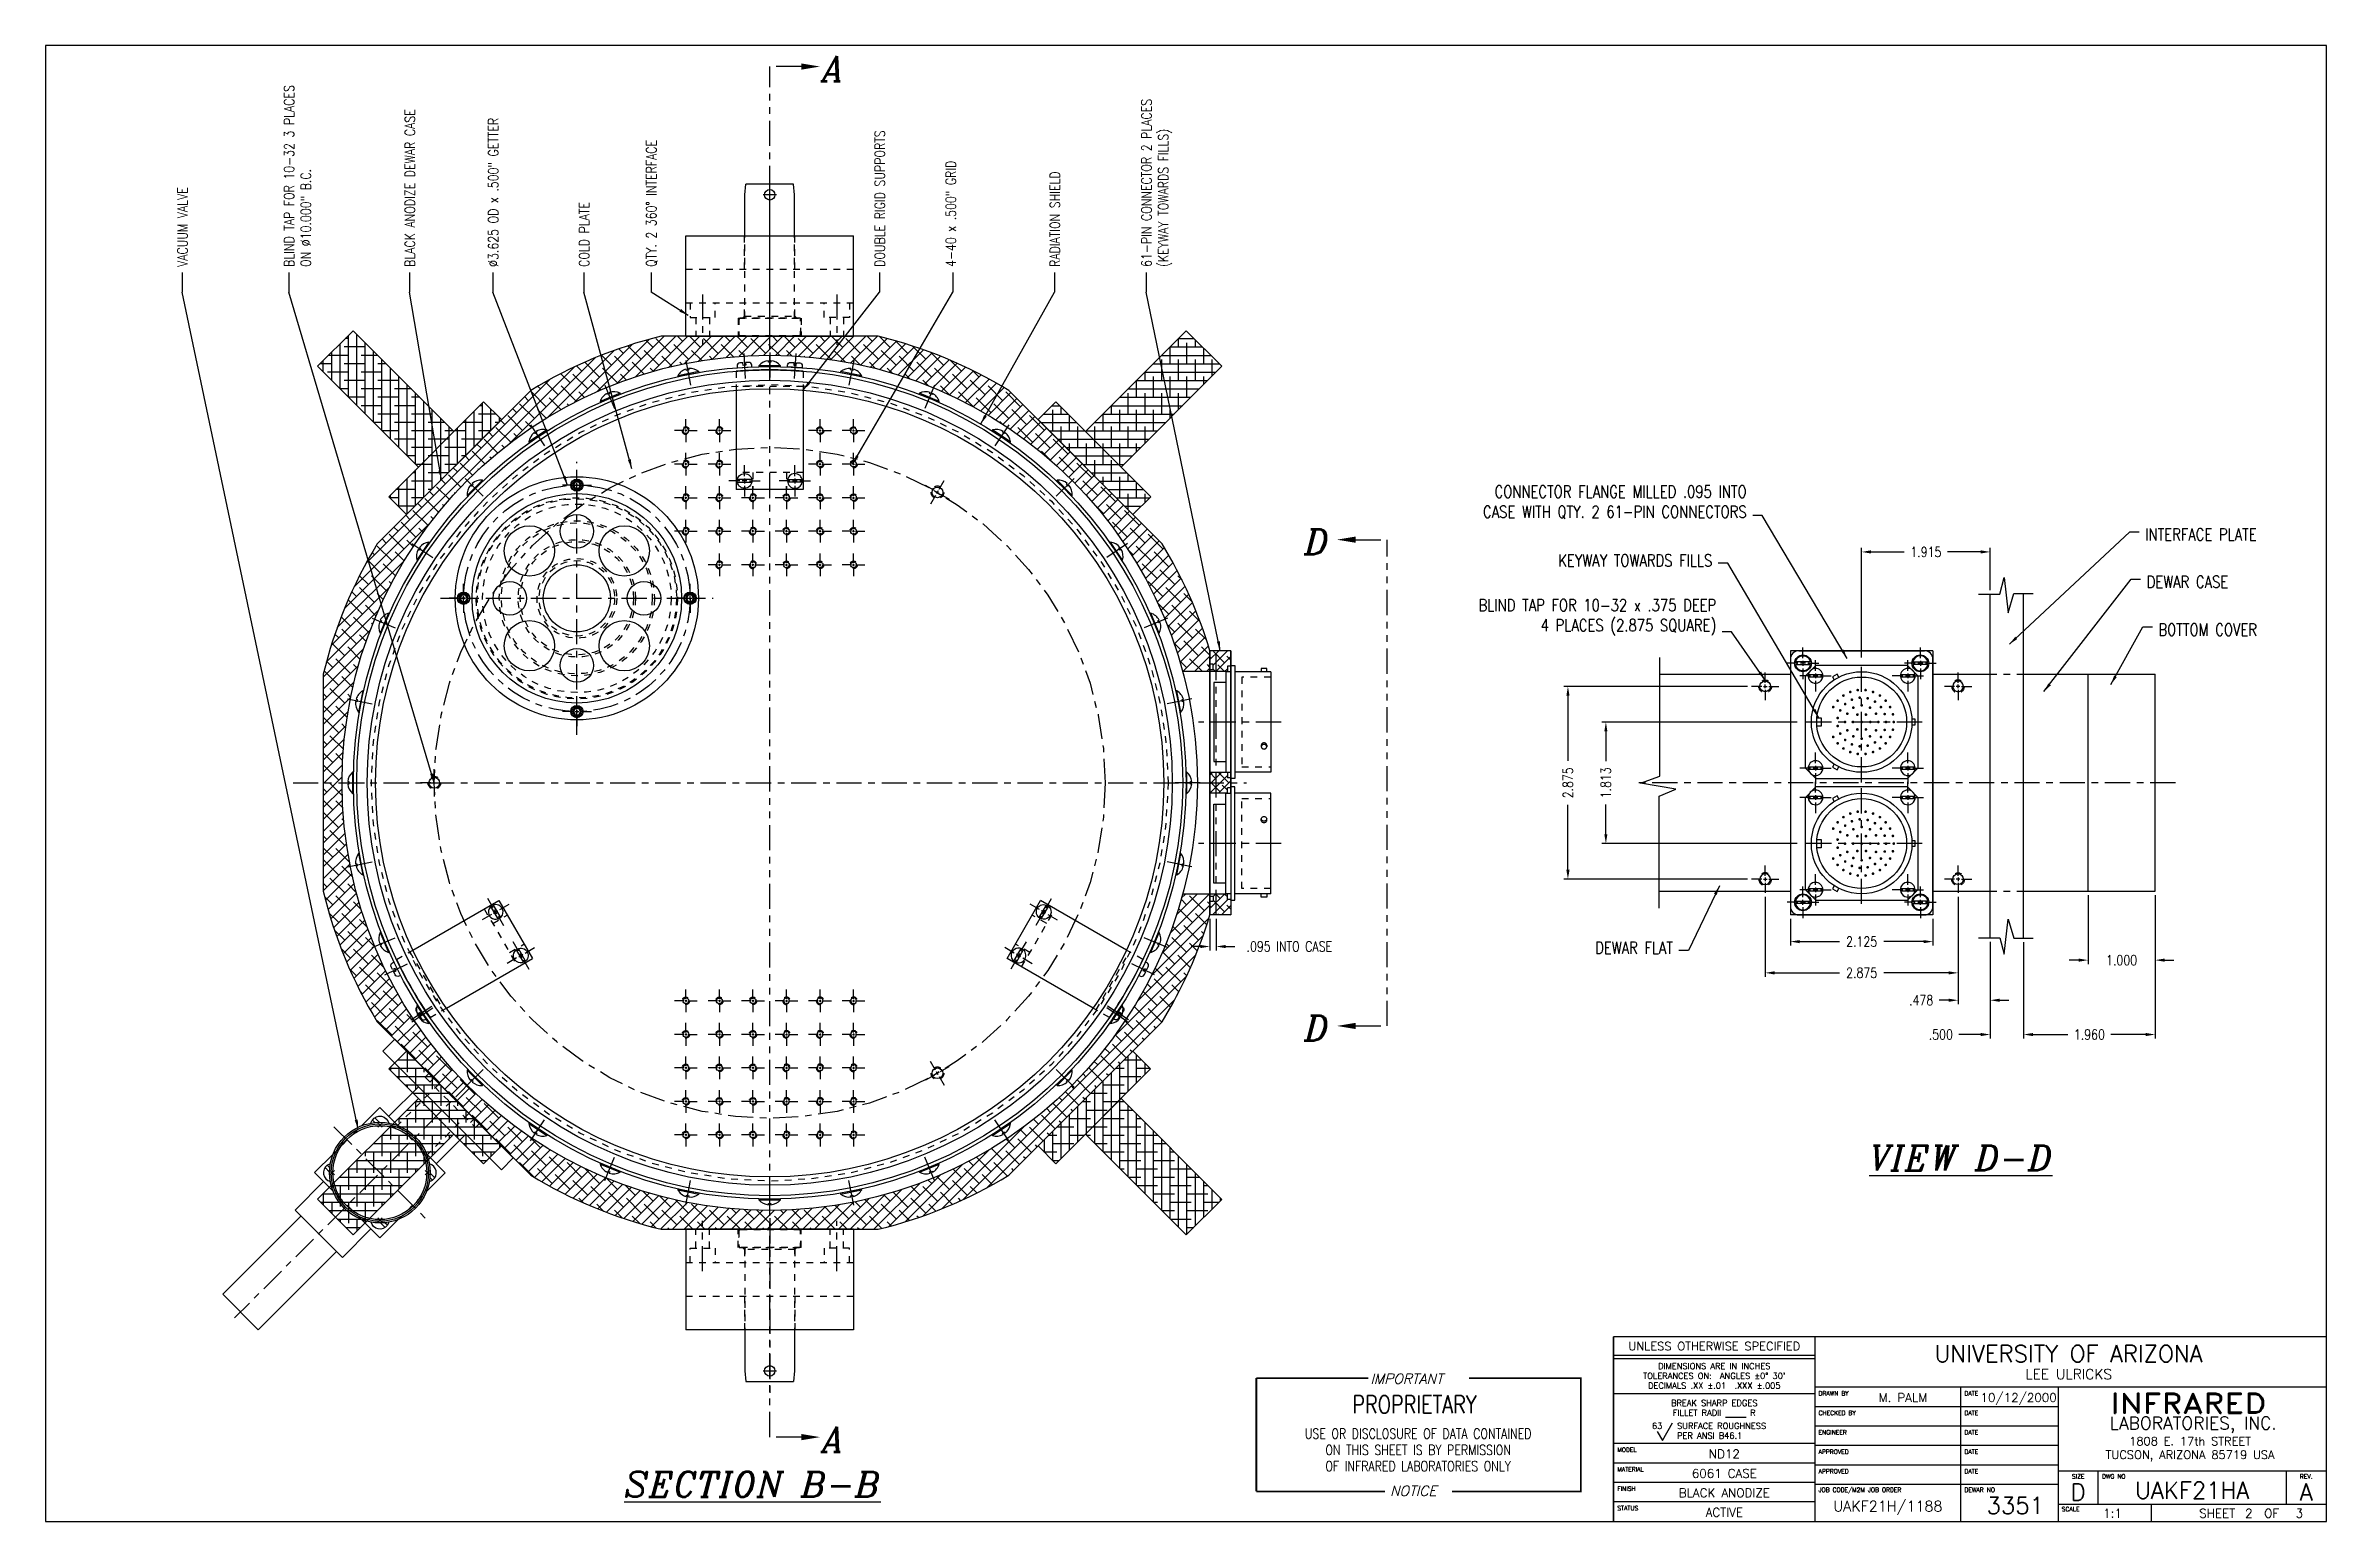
# Model space of a CAD drawing. Extents: x -84 to 28, y 0 to 23.
# Drawn here: x -44.26 to -10.26, y 0.74 to 22.74 of the extents above; entities that cross this region are included whole.
import ezdxf
from ezdxf.enums import TextEntityAlignment as Align

# ---------------------------------------------------------------- set-up
doc = ezdxf.new("R2010")
doc.units = 0
doc.header["$LTSCALE"] = 0.3
doc.header["$MEASUREMENT"] = 0
for name, pattern in [('CENTER', [2, 1.25, -0.25, 0.25, -0.25]), ('HIDDEN', [0.375, 0.25, -0.125]), ('PHANTOM', [2.5, 1.25, -0.25, 0.25, -0.25, 0.25, -0.25])]:
    doc.linetypes.add(name, pattern=pattern)
doc.layers.get('DEFPOINTS').update_dxf_attribs({"linetype": 'CONTINUOUS'})
for name, color, linetype in [('BDR1', 2, 'CONTINUOUS'), ('CENTER', 4, 'CENTER'), ('DIMENSION', 1, 'CONTINUOUS'), ('HATCH', 6, 'CONTINUOUS'), ('HIDDEN', 3, 'HIDDEN'), ('OBJECT', 2, 'CONTINUOUS'), ('PHANTOM', 5, 'PHANTOM'), ('TTL1', 2, 'CONTINUOUS'), ('TTL2', 1, 'CONTINUOUS'), ('TTL3', 6, 'CONTINUOUS')]:
    doc.layers.add(name, color=color, linetype=linetype)
doc.styles.add('ITALICC', font='italicc', dxfattribs={"height": 0.5})
doc.styles.add('ROMANS', font='romans.shx', dxfattribs={"width": 0.8, "height": 0.15})
doc.styles.add('TTL_FNCY', font='romand.shx')
doc.styles.add('TTL_STD', font='ROMANS.SHX')
doc.dimstyles.new('D-SIZE', dxfattribs={"dimscale": 0, "dimtxt": 0.15, "dimasz": 0.14, "dimexe": 0.06, "dimexo": 0.06, "dimgap": 0.09, "dimtad": 0, "dimdec": 3, "dimzin": 4, "dimtxsty": 'ROMANS', "dimcen": 0.09, "dimazin": 3, "dimtfac": 1, "dimtdec": 3, "dimtofl": 0, "dimtmove": 0, "dimatfit": 3, "dimtolj": 1, "dimtzin": 4})

msp = doc.modelspace()

# ---------------------------------------------------------------- texts
at = {"layer": 'DIMENSION', "style": 'ITALICC'}
for s, p in [('A', (-32.6771, 22.2106)), ('D', (-25.5015, 15.1576)), ('D', (-25.5015, 7.9085)), ('%%UVIEW D-D', (-17.0781, 5.9734)), ('A', (-32.6771, 1.7788)), ('%%USECTION B-B', (-35.6395, 1.1085))]:
    msp.add_text(s, height=0.375, dxfattribs=at).set_placement(p)
at = {"layer": 'DIMENSION', "char_height": 0.15, "width": 3.265371, "attachment_point": 1, "rotation": 90, "style": 'ROMANS'}
for s, insert in [('BLIND TAP FOR 10-32 3 PLACES ON %%c10.000" B.C.', (-40.7095, 19.4438)), ('BLACK ANODIZE DEWAR CASE', (-38.908, 19.4438)), ('61-PIN CONNECTOR 2 PLACES (KEYWAY TOWARDS FILLS)', (-27.9278, 19.4438)), ('%%c3.625 OD x .500" GETTER', (-37.666, 19.4438)), ('DOUBLE RIGID SUPPORTS', (-31.9026, 19.4438)), ('QTY. 2 360° INTERFACE', (-35.3092, 19.4438)), ('4-40 x .500" GRID', (-30.8446, 19.4438)), ('RADIATION SHIELD', (-29.2931, 19.4438)), ('VACUUM VALVE', (-42.2989, 19.4438)), ('COLD PLATE', (-36.3107, 19.4438))]:
    msp.add_mtext(s, dxfattribs=dict(at, insert=insert))
at = {"layer": 'DIMENSION', "char_height": 0.18, "style": 'ROMANS'}
for s, insert, attachment_point in [('CONNECTOR FLANGE MILLED .095 INTO\\PCASE WITH QTY. 2 61-PIN CONNECTORS', (-18.9065, 15.6862), 9), ('INTERFACE PLATE', (-12.9651, 15.546), 1), ('KEYWAY TOWARDS FILLS', (-19.4191, 14.9786), 9), ('DEWAR CASE', (-12.9436, 14.8388), 1), ('BLIND TAP FOR 10-32 x .375 DEEP\\P4 PLACES (2.875 SQUARE)', (-19.3599, 13.9516), 9), ('BOTTOM COVER', (-12.7682, 14.1264), 1), ('DEWAR FLAT', (-20.0052, 9.2041), 9)]:
    msp.add_mtext(s, dxfattribs=dict(at, insert=insert, attachment_point=attachment_point))

# ---------------------------------------------------------------- blocks, each defined once
blk = doc.blocks.new('8INCHVALVEBOTTOM_KEY')
at = {"layer": 'CENTER'}
for p, q in [((0, -0.413), (0, 4.625)), ((-0.455, 2.062), (-0.545, 2.062)), ((-0.5, 2.107), (-0.5, 2.017)), ((0.455, 2.062), (0.545, 2.062)), ((0.5, 2.107), (0.5, 2.017)), ((-0.455, 1.062), (-0.545, 1.062)), ((-0.5, 1.017), (-0.5, 1.107)), ((0.455, 1.062), (0.545, 1.062)), ((0.5, 1.017), (0.5, 1.107))]:
    blk.add_line(p, q, dxfattribs=at)
blk.add_lwpolyline([(0.968, 1.562), (-0.968, 1.562)], dxfattribs=at)
at = {"layer": 'HIDDEN'}
for p, q in [((-0.3, 2.25), (0.3, 2.25)), ((-0.688, 1.862), (-0.688, 1.263)), ((0.688, 1.862), (0.688, 1.263)), ((-0.312, 0), (-0.312, 0.875)), ((0.3, 0.875), (-0.3, 0.875)), ((0.312, 0), (0.312, 0.875)), ((-0.531, 0.08), (-0.531, 0)), ((0.531, 0.08), (-0.531, 0.08)), ((-0.426, 0.08), (-0.426, 0)), ((0.426, 0.08), (0.426, 0)), ((0.531, 0.08), (0.531, 0))]:
    blk.add_line(p, q, dxfattribs=at)
at = {"layer": 'OBJECT'}
for p, q in [((-0.375, 2.85), (-0.375, 4.5)), ((-0.375, 4.5), (0.375, 4.5)), ((0.375, 2.85), (0.375, 4.5)), ((-0.5, 2.25), (-0.5, 2.85)), ((0.5, 2.25), (0.5, 2.85)), ((-0.688, 1.862), (-0.688, 2.25)), ((-0.688, 2.25), (-0.3, 2.25)), ((-0.3, 2.25), (-0.688, 2.25)), ((0.688, 2.25), (0.3, 2.25)), ((0.688, 1.862), (0.688, 2.25)), ((-0.688, 0.875), (-0.688, 1.263)), ((0.688, 0.875), (0.688, 1.263)), ((-0.3, 0.875), (-0.688, 0.875)), ((-0.5, 0.25), (-0.5, 0.875)), ((0.688, 0.875), (0.3, 0.875)), ((0.5, 0.25), (0.5, 0.875)), ((-1.25, 0), (-1.25, 0.25)), ((1.25, 0), (-1.25, 0)), ((1.25, 0), (1.25, 0.25))]:
    blk.add_line(p, q, dxfattribs=at)
for points in [[(-0.5, 2.85), (0.5, 2.85)], [(-0.537, 2.086), (-0.633, 2.086)], [(0.537, 2.086), (0.633, 2.086)], [(-0.537, 1.038), (-0.633, 1.038)], [(0.537, 1.038), (0.633, 1.038)], [(-1.25, 0.25), (1.25, 0.25)]]:
    blk.add_lwpolyline(points, dxfattribs=at)
for points in [[(-0.633, 2.038, -0.64836), (-0.429, 2.177, -0.64836)], [(0.633, 2.038, 0.64836), (0.429, 2.177, 0.64836)], [(-0.615, 1.992, -0.093429), (-0.633, 2.038), (-0.58, 2.038)], [(0.615, 1.992, 0.093429), (0.633, 2.038), (0.58, 2.038)], [(-0.633, 1.086, 0.64836), (-0.429, 0.948, 0.64836)], [(-0.615, 1.133, 0.093429), (-0.633, 1.086), (-0.58, 1.086)], [(0.633, 1.086, -0.64836), (0.429, 0.948, -0.64836)], [(0.615, 1.133, -0.093429), (0.633, 1.086), (0.58, 1.086)]]:
    blk.add_lwpolyline(points, format="xyb", dxfattribs=at)
for radius in [0.75, 0.725, 0.7]:
    blk.add_circle((0, 1.562), radius, dxfattribs=at)
blk = doc.blocks.new('DSIZE')
at = {"layer": 'BDR1'}
for p, q in [((0, 22), (0, 0)), ((34, 22), (0, 22)), ((34, 0), (34, 22)), ((0, 0), (34, 0))]:
    blk.add_line(p, q, dxfattribs=at)
at = {"layer": 'TTL1'}
for p, q in [((23.375, 2.75), (23.375, 0)), ((23.375, 0), (23.375, 2.75)), ((34, 2.75), (23.375, 2.75)), ((26.375, 2.75), (26.375, 0)), ((26.375, 2.475), (23.375, 2.475)), ((26.375, 2.425), (23.375, 2.425)), ((26.375, 1.9), (23.375, 1.9)), ((34, 2), (26.375, 2)), ((30, 1.71), (26.375, 1.71)), ((28.55, 0), (28.55, 2)), ((30, 2), (30, 0)), ((30, 1.42), (26.375, 1.42)), ((26.375, 1.16), (23.375, 1.16)), ((30, 1.13), (26.375, 1.13)), ((26.375, 0.87), (23.375, 0.87)), ((30, 0.84), (26.375, 0.84)), ((34, 0.75), (30, 0.75)), ((30.6, 0.25), (30.6, 0.75)), ((33.4, 0.75), (33.4, 0.25)), ((26.375, 0.58), (23.375, 0.58)), ((30, 0.55), (26.375, 0.55)), ((26.375, 0.29), (23.375, 0.29)), ((34, 0.25), (30, 0.25)), ((31.39, 0.25), (31.39, 0))]:
    blk.add_line(p, q, dxfattribs=at)
at = {"layer": 'TTL3'}
for p, q in [((24.101, 1.208), (24.251, 1.468)), ((24.026, 1.338), (24.101, 1.208))]:
    blk.add_line(p, q, dxfattribs=at)
at = {"layer": 'TTL1', "style": 'TTL_STD'}
for tag, height, flags, p in [('DWG-NAME', 0.25, 4, (30.157, 2.375)), ('DEWAR-NO', 0.25, 12, (29.362, 0.113)), ('DWG-NO', 0.25, 4, (32, 0.337)), ('CODE', 0.156, 12, (27.463, 0.148))]:
    blk.add_attdef(tag, text='', height=height, dxfattribs=dict(at, flags=flags)).set_placement(p, align=Align.CENTER)
at = {"layer": 'TTL2'}
for s, height, style, p in [('UNLESS OTHERWISE SPECIFIED', 0.125, 'TTL_STD', (24.875, 2.55)), ('LABORATORIES, INC.', 0.1875, 'TTL_FNCY', (32.015, 1.371)), ('TUCSON, ARIZONA 85719 USA', 0.125, 'TTL_STD', (31.968, 0.931)), ('1808 E. 17th STREET', 0.125, 'TTL_STD', (31.968, 1.133)), ('D', 0.25, 'TTL_STD', (30.3, 0.312)), ('SHEET    OF', 0.13, 'TTL_STD', (32.7, 0.055))]:
    blk.add_text(s, height=height, dxfattribs=dict(at, style=style)).set_placement(p, align=Align.CENTER)
at = {"layer": 'TTL2', "style": 'TTL_FNCY', "width": 1.115273}
blk.add_text('INFRARED', height=0.3, dxfattribs=at).set_placement((30.777, 1.612), (33.103, 1.612), align=Align.FIT)
at = {"layer": 'TTL2', "style": 'TTL_STD'}
for tag, height, flags, p in [('DWG-DESC', 0.15, 4, (30.157, 2.12)), ('DRAFTER', 0.13, 4, (27.687, 1.78)), ('DATE-ISSUE', 0.13, 4, (29.412, 1.78)), ('MODEL', 0.13, 4, (25.025, 0.94)), ('MAT_L', 0.13, 12, (25.025, 0.65)), ('FIN', 0.13, 12, (25.025, 0.36)), ('DWG-REV', 0.25, 12, (33.7, 0.312)), ('STATUS', 0.13, 12, (25.025, 0.07)), ('DWG-SCALE', 0.13, 12, (30.812, 0.055)), ('SH_NO', 0.13, 4, (32.844, 0.055)), ('SH_NO', 0.13, 4, (33.597, 0.055))]:
    blk.add_attdef(tag, text='', height=height, dxfattribs=dict(at, flags=flags)).set_placement(p, align=Align.CENTER)
at = {"layer": 'TTL3', "style": 'TTL_STD'}
for s, height, p in [("TOLERANCES ON:  ANGLES %%p0%%d 30'", 0.09, (24.875, 2.124)), ('DECIMALS .XX %%p.01  .XXX %%p.005', 0.09, (24.875, 1.979)), ('DIMENSIONS ARE IN INCHES', 0.09, (24.875, 2.27)), ('BREAK SHARP EDGES', 0.09, (24.875, 1.72)), ('63', 0.09, (24.024, 1.379)), ('FILLET RADII %%u     %%u R', 0.09, (24.875, 1.574)), ('SIZE', 0.065, (30.3, 0.637)), ('REV.', 0.065, (33.7, 0.637))]:
    blk.add_text(s, height=height, dxfattribs=at).set_placement(p, align=Align.CENTER)
for s, height, p in [('DRAWN BY', 0.065, (26.43, 1.875)), ('DATE', 0.065, (28.605, 1.875)), ('SURFACE ROUGHNESS', 0.09, (24.321, 1.379)), ('CHECKED BY', 0.065, (26.43, 1.585)), ('DATE', 0.065, (28.605, 1.585)), ('MODEL', 0.065, (23.43, 1.035)), ('PER ANSI B46.1', 0.09, (24.321, 1.233)), ('APPROVED', 0.065, (26.43, 1.005)), ('ENGINEER', 0.065, (26.43, 1.295)), ('DATE', 0.065, (28.605, 1.295)), ('DATE', 0.065, (28.605, 1.005)), ('MATERIAL', 0.065, (23.43, 0.745)), ('APPROVED', 0.065, (26.43, 0.715)), ('DATE', 0.065, (28.605, 0.715)), ('DWG NO', 0.065, (30.655, 0.637)), ('FINISH', 0.065, (23.43, 0.455)), ('JOB CODE/M2M JOB ORDER', 0.065, (26.43, 0.438)), ('DEWAR NO', 0.065, (28.605, 0.438)), ('STATUS', 0.065, (23.43, 0.165)), ('SCALE', 0.065, (30.055, 0.15))]:
    blk.add_text(s, height=height, dxfattribs=at).set_placement(p)
blk = doc.blocks.new('PNOTE')
at = {"layer": 'DIMENSION', "const_width": 0.025}
for points in [[(0, 0), (0, 1.69)], [(0, 1.69), (1.669, 1.69)], [(3.169, 1.69), (4.838, 1.69), (4.838, 0), (2.919, 0)], [(1.919, 0), (0, 0)]]:
    blk.add_lwpolyline(points, dxfattribs=at)
at = {"layer": 'DIMENSION', "style": 'ITALICC'}
for s, p in [('IMPORTANT', (1.701, 1.606)), ('NOTICE', (1.992, -0.065))]:
    blk.add_text(s, height=0.15, dxfattribs=at).set_placement(p)
at = {"layer": 'DIMENSION', "style": 'ROMANS', "width": 0.8}
blk.add_text('PROPRIETARY', height=0.2625, dxfattribs=at).set_placement((1.432, 1.166))
for s, p in [('USE OR DISCLOSURE OF DATA CONTAINED', (2.412, 0.787)), ('ON THIS SHEET IS BY PERMISSION', (2.412, 0.544)), ('OF INFRARED LABORATORIES ONLY', (2.412, 0.302))]:
    blk.add_text(s, height=0.15, dxfattribs=at).set_placement(p, align=Align.CENTER)
blk = doc.blocks.new('*U18')
at = {"layer": 'CENTER'}
blk.add_line((-0.211, 0), (0.25, 0), dxfattribs=at)
at = {"layer": 'OBJECT'}
blk.add_lwpolyline([(-0.012, 0.161, 0.197848), (-0.085, 0.018), (-0.066, 0.018), (-0.066, -0.018), (-0.085, -0.018, 0.197848), (-0.012, -0.161), (0, -0.161), (0, 0.161), (-0.012, 0.161), (-0.012, -0.161)], format="xyb", dxfattribs=at)
blk = doc.blocks.new('*U21')
at = {"layer": 'CENTER'}
for p, q in [((-0.03, 0), (-0.17, 0)), ((-0.015, 0), (0.015, 0)), ((0, 0.03), (0, 0.17)), ((0, -0.015), (0, 0.015)), ((0.03, 0), (0.17, 0)), ((0, -0.03), (0, -0.17))]:
    blk.add_line(p, q, dxfattribs=at)
at = {"layer": 'HIDDEN'}
blk.add_circle((0, 0), 0.056, dxfattribs=at)
at = {"layer": 'OBJECT'}
blk.add_circle((0, 0), 0.0445, dxfattribs=at)
blk = doc.blocks.new('61PINCONNECTORSIDEWITHDETA')
at = {"layer": 'CENTER'}
blk.add_line((0.75, 0), (-0.483, 0), dxfattribs=at)
at = {"layer": 'HIDDEN'}
for p, q in [((0.165, 0.67), (0.165, -0.67)), ((0.595, 0.67), (0.165, 0.67)), ((0.165, -0.67), (0.595, -0.67))]:
    blk.add_line(p, q, dxfattribs=at)
at = {"layer": 'OBJECT'}
for p, q in [((0, -1.059), (0, 1.059)), ((-0.05, 0.752), (-0.312, 0.752)), ((-0.05, 0.752), (-0.312, 0.752)), ((-0.075, 0.75), (-0.075, -0.75)), ((0, 0.75), (-0.075, 0.75)), ((0, 0.832), (-0.05, 0.832)), ((-0.05, 0.832), (-0.05, 0.752)), ((0.595, 0.75), (0.062, 0.75)), ((0.455, 0.8), (0.455, 0.75)), ((0.535, 0.8), (0.455, 0.8)), ((0.535, 0.75), (0.535, 0.8)), ((0.595, 0.75), (0.595, -0.75)), ((-0.255, 0.59), (-0.255, -0.59)), ((-0.075, 0.59), (-0.255, 0.59)), ((-0.255, -0.59), (-0.075, -0.59)), ((0.455, -0.345), (0.455, -0.368)), ((0.535, -0.345), (0.535, -0.368)), ((-0.05, -0.752), (-0.312, -0.752)), ((-0.075, -0.75), (0, -0.75)), ((-0.05, -0.752), (-0.05, -0.832)), ((0, -0.832), (-0.05, -0.832)), ((0.595, -0.75), (0.062, -0.75))]:
    blk.add_line(p, q, dxfattribs=at)
blk.add_lwpolyline([(0.062, -0.844), (0, -0.844), (0, 0.844), (0.062, 0.844)], close=True, dxfattribs=at)
for points in [[(0.495, -0.311, 0.086319), (0.479, -0.314, 0.092589), (0.467, -0.321, 0.103098), (0.458, -0.332, 0.111998), (0.455, -0.345), (0.455, -0.345), (0.455, -0.345)], [(0.535, -0.345), (0.535, -0.345), (0.535, -0.345), (0.535, -0.345, 0.111998), (0.532, -0.332, 0.103098), (0.523, -0.321, 0.092589), (0.511, -0.314, 0.086319), (0.495, -0.311, 0.086319)]]:
    blk.add_lwpolyline(points, format="xyb", dxfattribs=at)
blk.add_lwpolyline([(0.495, -0.334, 0.086319), (0.479, -0.337, 0.092589), (0.467, -0.344, 0.103098), (0.458, -0.355, 0.111998), (0.455, -0.368, 0.111998), (0.458, -0.381, 0.103098), (0.467, -0.393, 0.092589), (0.479, -0.4, 0.086319), (0.495, -0.403, 0.086319), (0.511, -0.4, 0.092589), (0.523, -0.393, 0.103098), (0.532, -0.381, 0.111998), (0.535, -0.368, 0.111998), (0.532, -0.355, 0.103098), (0.523, -0.344, 0.092589), (0.511, -0.337, 0.086319)], format="xyb", close=True, dxfattribs=at)
blk = doc.blocks.new('*D30')
at = {"layer": 'DEFPOINTS', "color": 0}
for p in [(-26.909, 9.784), (-26.814, 9.784), (-26.814, 9.313)]:
    blk.add_point(p, dxfattribs=at)
at = {"layer": 'DIMENSION', "color": 0}
for p, q in [((-26.909, 9.724), (-26.909, 9.253)), ((-26.814, 9.724), (-26.814, 9.253)), ((-27.049, 9.313), (-27.189, 9.313)), ((-26.674, 9.313), (-26.534, 9.313))]:
    blk.add_line(p, q, dxfattribs=at)
for points in [[(-27.049, 9.336), (-27.049, 9.289), (-26.909, 9.313)], [(-26.674, 9.336), (-26.674, 9.289), (-26.814, 9.313)]]:
    blk.add_solid(points, dxfattribs=at)
at = {"layer": 'DIMENSION', "color": 0, "insert": (-25.724, 9.313), "char_height": 0.15, "attachment_point": 5, "style": 'ROMANS'}
blk.add_mtext('\\A1;.095 INTO CASE', dxfattribs=at)
blk = doc.blocks.new('*U34')
at = {"layer": 'CENTER'}
for p, q in [((-0.053, 0), (-0.2045, 0)), ((-0.0265, 0), (0.0265, 0)), ((0, 0.053), (0, 0.2045)), ((0, -0.0265), (0, 0.0265)), ((0.053, 0), (0.2045, 0)), ((0, -0.053), (0, -0.2045))]:
    blk.add_line(p, q, dxfattribs=at)
at = {"layer": 'HIDDEN'}
blk.add_circle((0, 0), 0.095, dxfattribs=at)
at = {"layer": 'OBJECT'}
blk.add_circle((0, 0), 0.0795, dxfattribs=at)
blk = doc.blocks.new('*U32')
at = {"layer": 'CENTER'}
blk.add_line((-0.205, 0), (0.25, 0), dxfattribs=at)
at = {"layer": 'OBJECT'}
blk.add_lwpolyline([(-0.026, 0.1095, 0.4142136), (-0.068, 0.0675), (-0.068, 0.0195), (-0.028, 0.0195), (-0.028, -0.0195), (-0.068, -0.0195), (-0.068, -0.0675, 0.4142136), (-0.026, -0.1095), (0, -0.1095), (0, 0.1095)], format="xyb", close=True, dxfattribs=at)
blk = doc.blocks.new('*U33')
at = {"layer": 'CENTER'}
for p, q in [((-0.073, 0), (-0.234, 0)), ((-0.036, 0), (0.036, 0)), ((0, 0.073), (0, 0.234)), ((0, -0.036), (0, 0.036)), ((0.073, 0), (0.234, 0)), ((0, -0.073), (0, -0.234))]:
    blk.add_line(p, q, dxfattribs=at)
at = {"layer": 'OBJECT'}
for points in [[(0.019, 0.108, 1), (-0.02, -0.108), (-0.02, 0.108)], [(-0.02, -0.108, 1), (0.019, 0.108), (0.019, -0.108)]]:
    blk.add_lwpolyline(points, format="xyb", dxfattribs=at)
blk = doc.blocks.new('CLDPLT_SUP')
at = {"layer": 'HIDDEN'}
for p, q in [((-46.22, -0.5), (-46.22, 0.5)), ((-44.709, 0.5), (-44.991, 0.5)), ((-44.938, -0.5), (-44.938, 0.5)), ((-46.22, 0.25), (-46.47, 0.25)), ((-46.22, -0.25), (-46.47, -0.25)), ((-44.709, -0.5), (-44.991, -0.5))]:
    blk.add_line(p, q, dxfattribs=at)
at = {"layer": 'OBJECT'}
for p, q in [((-46.47, -0.5), (-46.47, 0.5)), ((-44.991, 0.5), (-46.47, 0.5)), ((-44.991, -0.5), (-46.47, -0.5))]:
    blk.add_line(p, q, dxfattribs=at)
blk.add_arc((-50.845, 0), 6.156, 355.3414, 4.6586, dxfattribs=at)
at = {"layer": 'OBJECT', "xscale": -1}
blk.add_blockref('*U33', (-46.345, 0.375), dxfattribs=at)
at = {"layer": 'OBJECT'}
for name, p, rotation in [('*U32', (-44.65, 0.375), 183.557170818758), ('*U33', (-46.345, -0.375), 180)]:
    blk.add_blockref(name, p, dxfattribs=dict(at, rotation=rotation))
at = {"layer": 'OBJECT', "xscale": -1, "rotation": 356.442829181242}
blk.add_blockref('*U32', (-44.65, -0.375), dxfattribs=at)
blk = doc.blocks.new('*D44')
at = {"layer": 'DEFPOINTS', "color": 0}
for p in [(-21.005, 12.659), (-18.092, 12.659), (-18.092, 10.847)]:
    blk.add_point(p, dxfattribs=at)
at = {"layer": 'DIMENSION', "color": 0}
for p, q in [((-18.152, 12.659), (-21.065, 12.659)), ((-21.005, 12.519), (-21.005, 12.075)), ((-21.005, 10.987), (-21.005, 11.432)), ((-18.152, 10.847), (-21.065, 10.847))]:
    blk.add_line(p, q, dxfattribs=at)
for points in [[(-21.028, 12.519), (-20.982, 12.519), (-21.005, 12.659)], [(-21.028, 10.987), (-20.982, 10.987), (-21.005, 10.847)]]:
    blk.add_solid(points, dxfattribs=at)
at = {"layer": 'DIMENSION', "color": 0, "insert": (-21.005, 11.753), "char_height": 0.15, "attachment_point": 5, "rotation": 90, "style": 'ROMANS'}
blk.add_mtext('\\A1;1.813', dxfattribs=at)
blk = doc.blocks.new('*D45')
at = {"layer": 'DEFPOINTS', "color": 0}
for p in [(-21.571, 13.191), (-18.834, 13.191), (-18.834, 10.316)]:
    blk.add_point(p, dxfattribs=at)
at = {"layer": 'DIMENSION', "color": 0}
for p, q in [((-18.894, 13.191), (-21.631, 13.191)), ((-21.571, 13.051), (-21.571, 12.083)), ((-21.571, 10.456), (-21.571, 11.423)), ((-18.894, 10.316), (-21.631, 10.316))]:
    blk.add_line(p, q, dxfattribs=at)
for points in [[(-21.594, 13.051), (-21.547, 13.051), (-21.571, 13.191)], [(-21.594, 10.456), (-21.547, 10.456), (-21.571, 10.316)]]:
    blk.add_solid(points, dxfattribs=at)
at = {"layer": 'DIMENSION', "color": 0, "insert": (-21.571, 11.753), "char_height": 0.15, "attachment_point": 5, "rotation": 90, "style": 'ROMANS'}
blk.add_mtext('\\A1;2.875', dxfattribs=at)
blk = doc.blocks.new('*U40')
at = {"layer": 'CENTER'}
for p, q in [((-0.073, 0), (-0.234, 0)), ((-0.036, 0), (0.036, 0)), ((0, 0.073), (0, 0.234)), ((0, -0.036), (0, 0.036)), ((0.073, 0), (0.234, 0)), ((0, -0.073), (0, -0.234))]:
    blk.add_line(p, q, dxfattribs=at)
at = {"layer": 'OBJECT'}
for points in [[(0.019, 0.108, 1), (-0.02, -0.108), (-0.02, 0.108)], [(-0.02, -0.108, 1), (0.019, 0.108), (0.019, -0.108)]]:
    blk.add_lwpolyline(points, format="xyb", dxfattribs=at)
blk = doc.blocks.new('61PINFRONTWITHHDWR')
at = {"layer": 'CENTER'}
for p, q in [((0, 0.9), (0, -0.9)), ((0.9, 0), (-0.9, 0))]:
    blk.add_line(p, q, dxfattribs=at)
at = {"layer": 'OBJECT'}
for p, q in [((0.04, 0.8), (-0.04, 0.8)), ((-0.04, 0.8), (-0.04, 0.749)), ((0.04, 0.749), (0.04, 0.8)), ((-0.669, -0.34), (-0.713, -0.365)), ((0.713, -0.365), (0.669, -0.34)), ((-0.713, -0.365), (-0.673, -0.435)), ((-0.673, -0.435), (-0.629, -0.409)), ((0.629, -0.409), (0.673, -0.435)), ((0.673, -0.435), (0.713, -0.365))]:
    blk.add_line(p, q, dxfattribs=at)
blk.add_lwpolyline([(-0.844, 0.684), (-0.844, -0.684), (-0.684, -0.844), (0.684, -0.844), (0.844, -0.684), (0.844, 0.684), (0.684, 0.844), (-0.684, 0.844)], close=True, dxfattribs=at)
at = {"layer": 'OBJECT', "const_width": 0.02}
for points in [[(-0.325, 0.352, 1), (-0.31, 0.365, 1)], [(-0.232, 0.42, 1), (-0.214, 0.429, 1)], [(-0.127, 0.34, 1), (-0.109, 0.347, 1)], [(-0.124, 0.463, 1), (-0.105, 0.468, 1)], [(-0.01, 0.479, 1), (0.01, 0.479, 1)], [(-0.01, 0.363, 1), (0.01, 0.363, 1)], [(0.105, 0.468, 1), (0.124, 0.463, 1)], [(0.109, 0.347, 1), (0.127, 0.34, 1)], [(0.214, 0.429, 1), (0.232, 0.42, 1)], [(0.31, 0.365, 1), (0.325, 0.352, 1)], [(-0.477, 0.048, 1), (-0.474, 0.068, 1)], [(-0.452, 0.161, 1), (-0.444, 0.179, 1)], [(-0.4, 0.264, 1), (-0.389, 0.28, 1)], [(-0.355, 0.08, 1), (-0.35, 0.099, 1)], [(-0.31, 0.19, 1), (-0.299, 0.207, 1)], [(-0.248, -0.01, 1), (-0.248, 0.01, 1)], [(-0.231, 0.281, 1), (-0.215, 0.293, 1)], [(-0.219, 0.115, 1), (-0.209, 0.132, 1)], [(-0.132, 0.209, 1), (-0.115, 0.219, 1)], [(-0.116, 0.055, 1), (-0.106, 0.073, 1)], [(-0.01, 0.248, 1), (0.01, 0.248, 1)], [(-0.01, 0.128, 1), (0.01, 0.128, 1)], [(-0.01, 0, 1), (0.01, 0, 1)], [(0.106, 0.073, 1), (0.116, 0.055, 1)], [(0.115, 0.219, 1), (0.132, 0.209, 1)], [(0.209, 0.132, 1), (0.219, 0.115, 1)], [(0.215, 0.293, 1), (0.231, 0.281, 1)], [(0.248, 0.01, 1), (0.248, -0.01, 1)], [(0.299, 0.207, 1), (0.31, 0.19, 1)], [(0.35, 0.099, 1), (0.355, 0.08, 1)], [(0.389, 0.28, 1), (0.4, 0.264, 1)], [(0.444, 0.179, 1), (0.452, 0.161, 1)], [(0.474, 0.068, 1), (0.477, 0.048, 1)], [(-0.474, -0.068, 1), (-0.477, -0.048, 1)], [(-0.444, -0.179, 1), (-0.452, -0.161, 1)], [(-0.389, -0.28, 1), (-0.4, -0.264, 1)], [(-0.361, -0.04, 1), (-0.363, -0.02, 1)], [(-0.329, -0.155, 1), (-0.337, -0.137, 1)], [(-0.31, -0.365, 1), (-0.325, -0.352, 1)], [(-0.261, -0.253, 1), (-0.274, -0.239, 1)], [(-0.209, -0.132, 1), (-0.219, -0.115, 1)], [(-0.164, -0.324, 1), (-0.182, -0.315, 1)], [(-0.115, -0.219, 1), (-0.132, -0.209, 1)], [(-0.106, -0.073, 1), (-0.116, -0.055, 1)], [(-0.05, -0.36, 1), (-0.07, -0.357, 1)], [(0.01, -0.128, 1), (-0.01, -0.128, 1)], [(0.01, -0.248, 1), (-0.01, -0.248, 1)], [(0.07, -0.357, 1), (0.05, -0.36, 1)], [(0.116, -0.055, 1), (0.106, -0.073, 1)], [(0.132, -0.209, 1), (0.115, -0.219, 1)], [(0.182, -0.315, 1), (0.164, -0.324, 1)], [(0.219, -0.115, 1), (0.209, -0.132, 1)], [(0.274, -0.239, 1), (0.261, -0.253, 1)], [(0.325, -0.352, 1), (0.31, -0.365, 1)], [(0.337, -0.137, 1), (0.329, -0.155, 1)], [(0.363, -0.02, 1), (0.361, -0.04, 1)], [(0.4, -0.264, 1), (0.389, -0.28, 1)], [(0.452, -0.161, 1), (0.444, -0.179, 1)], [(0.477, -0.048, 1), (0.474, -0.068, 1)], [(-0.214, -0.429, 1), (-0.232, -0.42, 1)], [(0.232, -0.42, 1), (0.214, -0.429, 1)]]:
    blk.add_lwpolyline(points, format="xyb", close=True, dxfattribs=at)
at = {"layer": 'OBJECT'}
for radius in [0.75, 0.67]:
    blk.add_circle((0, 0), radius, dxfattribs=at)
for p in [(-0.688, 0.688), (0.688, 0.688), (-0.688, -0.688), (0.688, -0.688)]:
    blk.add_blockref('*U40', p, dxfattribs=at)
blk = doc.blocks.new('*D46')
at = {"layer": 'DEFPOINTS', "color": 0}
for p in [(-15.755, 9.758), (-15.277, 9.444), (-15.755, 8.512)]:
    blk.add_point(p, dxfattribs=at)
at = {"layer": 'DIMENSION', "color": 0}
for p, q in [((-15.755, 9.698), (-15.755, 8.452)), ((-15.277, 9.384), (-15.277, 8.452)), ((-15.895, 8.512), (-16.035, 8.512)), ((-15.137, 8.512), (-14.997, 8.512))]:
    blk.add_line(p, q, dxfattribs=at)
for points in [[(-15.895, 8.535), (-15.895, 8.488), (-15.755, 8.512)], [(-15.137, 8.535), (-15.137, 8.488), (-15.277, 8.512)]]:
    blk.add_solid(points, dxfattribs=at)
at = {"layer": 'DIMENSION', "color": 0, "insert": (-16.305, 8.512), "char_height": 0.15, "attachment_point": 5, "style": 'ROMANS'}
blk.add_mtext('\\A1;.478', dxfattribs=at)
blk = doc.blocks.new('*D47')
at = {"layer": 'DEFPOINTS', "color": 0}
for p in [(-18.63, 10.111), (-15.755, 10.111), (-18.63, 8.92)]:
    blk.add_point(p, dxfattribs=at)
at = {"layer": 'DIMENSION', "color": 0}
for p, q in [((-18.63, 10.051), (-18.63, 8.86)), ((-15.755, 10.051), (-15.755, 8.86)), ((-18.49, 8.92), (-17.522, 8.92)), ((-15.895, 8.92), (-16.862, 8.92))]:
    blk.add_line(p, q, dxfattribs=at)
for points in [[(-18.49, 8.943), (-18.49, 8.896), (-18.63, 8.92)], [(-15.895, 8.943), (-15.895, 8.896), (-15.755, 8.92)]]:
    blk.add_solid(points, dxfattribs=at)
at = {"layer": 'DIMENSION', "color": 0, "insert": (-17.192, 8.92), "char_height": 0.15, "attachment_point": 5, "style": 'ROMANS'}
blk.add_mtext('\\A1;2.875', dxfattribs=at)
blk = doc.blocks.new('*U43')
at = {"layer": 'CENTER'}
for p, q in [((-0.053, 0), (-0.2045, 0)), ((-0.0265, 0), (0.0265, 0)), ((0, 0.053), (0, 0.2045)), ((0, -0.0265), (0, 0.0265)), ((0.053, 0), (0.2045, 0)), ((0, -0.053), (0, -0.2045))]:
    blk.add_line(p, q, dxfattribs=at)
at = {"layer": 'HIDDEN'}
blk.add_circle((0, 0), 0.095, dxfattribs=at)
at = {"layer": 'OBJECT'}
blk.add_circle((0, 0), 0.0795, dxfattribs=at)
blk = doc.blocks.new('*U42')
at = {"layer": 'CENTER'}
for p, q in [((-0.075, 0), (-0.237, 0)), ((-0.037, 0), (0.037, 0)), ((0, 0.075), (0, 0.237)), ((0, -0.037), (0, 0.037)), ((0.075, 0), (0.237, 0)), ((0, -0.075), (0, -0.237))]:
    blk.add_line(p, q, dxfattribs=at)
at = {"layer": 'OBJECT'}
for points in [[(0.019, 0.084, 0.114293), (-0.02, 0.084), (-0.02, 0.111, 0.839372), (-0.02, -0.111), (-0.02, 0.084)], [(-0.02, -0.084, 0.114293), (0.019, -0.084), (0.019, -0.111, 0.839372), (0.019, 0.111), (0.019, -0.084)]]:
    blk.add_lwpolyline(points, format="xyb", dxfattribs=at)
blk = doc.blocks.new('*D48')
at = {"layer": 'DEFPOINTS', "color": 0}
for p in [(-18.255, 9.784), (-16.13, 9.784), (-16.13, 9.386)]:
    blk.add_point(p, dxfattribs=at)
at = {"layer": 'DIMENSION', "color": 0}
for p, q in [((-18.255, 9.724), (-18.255, 9.326)), ((-16.13, 9.724), (-16.13, 9.326)), ((-18.115, 9.386), (-17.522, 9.386)), ((-16.27, 9.386), (-16.862, 9.386))]:
    blk.add_line(p, q, dxfattribs=at)
for points in [[(-18.115, 9.409), (-18.115, 9.362), (-18.255, 9.386)], [(-16.27, 9.409), (-16.27, 9.362), (-16.13, 9.386)]]:
    blk.add_solid(points, dxfattribs=at)
at = {"layer": 'DIMENSION', "color": 0, "insert": (-17.192, 9.386), "char_height": 0.15, "attachment_point": 5, "style": 'ROMANS'}
blk.add_mtext('\\A1;2.125', dxfattribs=at)
blk = doc.blocks.new('*D49')
at = {"layer": 'DEFPOINTS', "color": 0}
for p in [(-13.817, 10.136), (-12.817, 10.136), (-13.817, 9.11)]:
    blk.add_point(p, dxfattribs=at)
at = {"layer": 'DIMENSION', "color": 0}
for p, q in [((-13.817, 10.076), (-13.817, 9.05)), ((-12.817, 10.076), (-12.817, 9.05)), ((-13.957, 9.11), (-14.097, 9.11)), ((-12.677, 9.11), (-12.537, 9.11))]:
    blk.add_line(p, q, dxfattribs=at)
for points in [[(-13.957, 9.133), (-13.957, 9.086), (-13.817, 9.11)], [(-12.677, 9.133), (-12.677, 9.086), (-12.817, 9.11)]]:
    blk.add_solid(points, dxfattribs=at)
at = {"layer": 'DIMENSION', "color": 0, "insert": (-13.317, 9.11), "char_height": 0.15, "attachment_point": 5, "style": 'ROMANS'}
blk.add_mtext('\\A1;1.000', dxfattribs=at)
blk = doc.blocks.new('*D50')
at = {"layer": 'DEFPOINTS', "color": 0}
for p in [(-12.817, 10.136), (-14.777, 9.437), (-12.817, 8.001)]:
    blk.add_point(p, dxfattribs=at)
at = {"layer": 'DIMENSION', "color": 0}
for p, q in [((-12.817, 10.076), (-12.817, 7.941)), ((-14.777, 9.377), (-14.777, 7.941)), ((-14.637, 8.001), (-14.119, 8.001)), ((-12.957, 8.001), (-13.476, 8.001))]:
    blk.add_line(p, q, dxfattribs=at)
for points in [[(-14.637, 8.024), (-14.637, 7.977), (-14.777, 8.001)], [(-12.957, 8.024), (-12.957, 7.977), (-12.817, 8.001)]]:
    blk.add_solid(points, dxfattribs=at)
at = {"layer": 'DIMENSION', "color": 0, "insert": (-13.797, 8.001), "char_height": 0.15, "attachment_point": 5, "style": 'ROMANS'}
blk.add_mtext('\\A1;1.960', dxfattribs=at)
blk = doc.blocks.new('*D51')
at = {"layer": 'DEFPOINTS', "color": 0}
for p in [(-15.277, 9.444), (-14.777, 9.437), (-14.777, 8.001)]:
    blk.add_point(p, dxfattribs=at)
at = {"layer": 'DIMENSION', "color": 0}
for p, q in [((-15.277, 9.384), (-15.277, 7.941)), ((-14.777, 9.377), (-14.777, 7.941)), ((-15.417, 8.001), (-15.742, 8.001)), ((-14.637, 8.001), (-14.497, 8.001))]:
    blk.add_line(p, q, dxfattribs=at)
for points in [[(-15.417, 8.024), (-15.417, 7.977), (-15.277, 8.001)], [(-14.637, 8.024), (-14.637, 7.977), (-14.777, 8.001)]]:
    blk.add_solid(points, dxfattribs=at)
at = {"layer": 'DIMENSION', "color": 0, "insert": (-16.012, 8.001), "char_height": 0.15, "attachment_point": 5, "style": 'ROMANS'}
blk.add_mtext('\\A1;.500', dxfattribs=at)
blk = doc.blocks.new('*D53')
at = {"layer": 'DEFPOINTS', "color": 0}
for p in [(-15.277, 15.195), (-15.277, 14.567), (-17.192, 13.559)]:
    blk.add_point(p, dxfattribs=at)
at = {"layer": 'DIMENSION', "color": 0}
for p, q in [((-17.192, 13.619), (-17.192, 15.255)), ((-17.052, 15.195), (-16.556, 15.195)), ((-15.417, 15.195), (-15.913, 15.195)), ((-15.277, 14.627), (-15.277, 15.255))]:
    blk.add_line(p, q, dxfattribs=at)
for points in [[(-17.052, 15.219), (-17.052, 15.172), (-17.192, 15.195)], [(-15.417, 15.219), (-15.417, 15.172), (-15.277, 15.195)]]:
    blk.add_solid(points, dxfattribs=at)
at = {"layer": 'DIMENSION', "color": 0, "insert": (-16.235, 15.195), "char_height": 0.15, "attachment_point": 5, "style": 'ROMANS'}
blk.add_mtext('\\A1;1.915', dxfattribs=at)
blk = doc.blocks.new('GA')
at = {"layer": 'HATCH'}
h = blk.add_hatch(dxfattribs=at)
h.set_pattern_fill('ANSI38', color=256, style=0)
h.paths.add_polyline_path([(-79.571, 18.386), (-80.321, 18.386), (-80.321, 16.261), (-79.571, 16.261)])
h.paths.add_polyline_path([(-78.946, 16.261), (-80.946, 16.261), (-80.946, 15.886), (-78.946, 15.886)])
at = {"layer": 'OBJECT'}
for p, q in [((-80.321, 16.261), (-80.321, 18.386)), ((-79.571, 18.386), (-80.321, 18.386)), ((-79.571, 16.261), (-79.571, 18.386)), ((-78.946, 16.261), (-80.946, 16.261)), ((-80.946, 15.886), (-80.946, 16.261)), ((-79.571, 16.261), (-80.321, 16.261)), ((-78.946, 15.886), (-78.946, 16.261)), ((-78.946, 15.886), (-80.946, 15.886))]:
    blk.add_line(p, q, dxfattribs=at)
blk = doc.blocks.new('*U118')
at = {"layer": 'CENTER'}
for p, q in [((-0.061, 0), (-0.216, 0)), ((-0.03, 0), (0.03, 0)), ((0, 0.061), (0, 0.216)), ((0, -0.03), (0, 0.03)), ((0.061, 0), (0.216, 0)), ((0, -0.061), (0, -0.216))]:
    blk.add_line(p, q, dxfattribs=at)
at = {"layer": 'OBJECT'}
blk.add_lwpolyline([(0.054, 0), (0.027, 0.047), (-0.027, 0.047), (-0.054, 0), (-0.027, -0.047), (0.027, -0.047)], close=True, dxfattribs=at)
for radius in [0.0915, 0.0824]:
    blk.add_circle((0, 0), radius, dxfattribs=at)
blk = doc.blocks.new('*U117')
at = {"layer": 'CENTER'}
for p, q in [((-0.043, 0), (-0.189, 0)), ((-0.021, 0), (0.021, 0)), ((0, 0.043), (0, 0.189)), ((0, -0.021), (0, 0.021)), ((0.043, 0), (0.189, 0)), ((0, -0.043), (0, -0.189))]:
    blk.add_line(p, q, dxfattribs=at)
at = {"layer": 'OBJECT'}
blk.add_circle((0, 0), 0.0643, dxfattribs=at)
blk = doc.blocks.new('GETTER')
at = {"layer": 'CENTER'}
for p, q in [((-75.243, -15.552), (-75.243, -11.484)), ((-77.277, -13.518), (-73.209, -13.518))]:
    blk.add_line(p, q, dxfattribs=at)
blk.add_circle((-75.243, -13.518), 1.688, dxfattribs=at)
at = {"layer": 'HIDDEN'}
for radius in [1.5, 1.485, 1.406, 1.156, 1.125, 0.875, 0.844, 0.594, 0.562]:
    blk.add_circle((-75.243, -13.518), radius, dxfattribs=at)
at = {"layer": 'OBJECT'}
for centre, radius in [((-75.243, -13.518), 1.812), ((-75.243, -13.518), 1.562), ((-75.95, -12.811), 0.375), ((-75.243, -12.518), 0.25), ((-74.536, -12.811), 0.375), ((-75.243, -13.518), 0.5), ((-76.243, -13.518), 0.25), ((-74.243, -13.518), 0.25), ((-75.95, -14.225), 0.375), ((-74.536, -14.225), 0.375), ((-75.243, -14.518), 0.25)]:
    blk.add_circle(centre, radius, dxfattribs=at)
for p in [(-75.243, -11.831), (-76.931, -13.518), (-73.556, -13.518), (-75.243, -15.206)]:
    blk.add_blockref('*U118', p, dxfattribs=at)
at = {"layer": 'OBJECT', "xscale": -1}
blk.add_blockref('*U117', (-75.243, -11.831), dxfattribs=at)
for p, rotation in [((-76.931, -13.518), 90), ((-73.556, -13.518), 270), ((-75.243, -15.206), 180.0000000000004)]:
    blk.add_blockref('*U117', p, dxfattribs=dict(at, rotation=rotation))
blk = doc.blocks.new('*U131')
at = {"layer": 'CENTER'}
blk.add_line((-0.125, 0), (0.625, 0), dxfattribs=at)
at = {"layer": 'HIDDEN'}
for p, q in [((0.22, 0.1005), (0.5, 0.1005)), ((0.22, -0.1005), (0.5, -0.1005))]:
    blk.add_line(p, q, dxfattribs=at)
blk.add_lwpolyline([(0, 0.1875), (0.22, 0.1875), (0.22, -0.1875), (0, -0.1875)], dxfattribs=at)

# ---------------------------------------------------------------- dimensions: what is measured, and where the dimension line sits
at = {"layer": 'DIMENSION'}
for base, p1, p2, picture, middle in [((-15.2771, 15.1953), (-17.1921, 13.5595), (-15.2771, 14.5667), '*D53', (-16.2346, 15.1953)), ((-18.6296, 8.9195), (-15.7546, 10.1112), (-18.6296, 10.1112), '*D47', (-17.1921, 8.9195)), ((-12.8171, 8.0005), (-14.7771, 9.4367), (-12.8171, 10.1356), '*D50', (-13.7971, 8.0005)), ((-13.8171, 9.1096), (-12.8171, 10.1356), (-13.8171, 10.1356), '*D49', (-13.3171, 9.1096)), ((-16.1296, 9.3858), (-18.2546, 9.7845), (-16.1296, 9.7845), '*D48', (-17.1921, 9.3858)), ((-15.7546451088, 8.5115715891), (-15.2771451088, 9.4438006788), (-15.7546451088, 9.7582359457), '*D46', (-16.3046451088, 8.5115715891))]:
    dim = msp.add_linear_dim(base=base, p1=p1, p2=p2, dimstyle='D-SIZE', override={"dimscale": 1}, dxfattribs=at)
    dim.commit()
    dim.dimension.update_dxf_attribs({"geometry": picture, "text_midpoint": middle})
for base, p1, p2, picture, middle in [((-21.5705, 13.1907), (-18.8341, 10.3157), (-18.8341, 13.1907), '*D45', (-21.5705, 11.7532)), ((-21.0048508587, 12.6594786641), (-18.0921451088, 10.8469786641), (-18.0921451088, 12.6594786641), '*D44', (-21.0048508587, 11.7532286641))]:
    dim = msp.add_linear_dim(base=base, p1=p1, p2=p2, angle=90, dimstyle='D-SIZE', override={"dimscale": 1}, dxfattribs=at)
    dim.commit()
    dim.dimension.update_dxf_attribs({"geometry": picture, "text_midpoint": middle})
dim = msp.add_linear_dim(base=(-26.8136, 9.3126), p1=(-26.9089, 9.7845), p2=(-26.8136, 9.7845), text='<> INTO CASE', dimstyle='D-SIZE', override={"dimscale": 1}, dxfattribs=at)
dim.commit()
dim.dimension.update_dxf_attribs({"geometry": '*D30', "text_midpoint": (-25.7236, 9.3126)})
dim = msp.add_linear_dim(base=(-14.7771, 8.0005), p1=(-15.2771, 9.4438), p2=(-14.7771, 9.4367), dimstyle='D-SIZE', override={"dimscale": 1}, dxfattribs=at)
dim.commit()
dim.dimension.update_dxf_attribs({"geometry": '*D51', "text_midpoint": (-16.0117, 8.0005), "dimtype": 160})

# ---------------------------------------------------------------- hatches: boundary and pattern name
at = {"layer": 'HATCH'}
h = msp.add_hatch(dxfattribs=at)
h.set_pattern_fill('ANSI38', color=256, style=0)
h.set_pattern_definition([(45, (-59.07443, 0.74293), (-0.08838835, 0.08838835), []), (135, (-59.07443, 0.74293), (-0.26516504, 0.08838835), [0.3125, -0.1875])])
h.paths.add_polyline_path([(-29.907, 17.6038, 0.0772993), (-31.8522, 18.4095), (-35.0875, 18.4095, 0.0772993), (-37.0327, 17.6038), (-39.3204, 15.316, 0.0772993), (-40.1261, 13.3709), (-40.1261, 10.1356, 0.0772993), (-39.3204, 8.1904), (-37.0327, 5.9027, 0.0772993), (-35.0875, 5.097), (-31.8522, 5.097, 0.0772993), (-29.907, 5.9027), (-27.6193, 8.1904, 0.0639546), (-26.9089, 9.7845), (-26.9089, 10.0945), (-27.3144, 10.0945, -0.876346), (-39.8448, 11.7532, -0.876346), (-27.3144, 13.412), (-26.9089, 13.412), (-26.9089, 13.722, 0.0639546), (-27.6193, 15.316)])
h = msp.add_hatch(dxfattribs=at)
h.set_pattern_fill('ANSI38', color=256, scale=0.75, style=0)
h.set_pattern_definition([(45, (24.28797, 11.75323), (-0.06629126, 0.06629126), []), (135, (24.28797, 11.75323), (-0.19887378, 0.06629126), [0.234375, -0.140625])])
h.paths.add_polyline_path([(-26.5964, 13.722), (-26.8136, 13.722), (-26.8136, 13.412), (-26.6464, 13.412), (-26.6464, 13.4915), (-26.5964, 13.4915)])
h.paths.add_polyline_path([(-26.8136, 13.722), (-26.9089, 13.722), (-26.9089, 13.5232), (-26.8589, 13.5232), (-26.8589, 13.4432), (-26.9089, 13.4432), (-26.9089, 13.412), (-26.8136, 13.412)])
h.paths.add_polyline_path([(-26.5964, 11.7532), (-26.8136, 11.7532), (-26.8136, 11.5995), (-26.6464, 11.5995), (-26.6464, 11.679), (-26.5964, 11.679)])
h.paths.add_polyline_path([(-26.6464, 11.907), (-26.8136, 11.907), (-26.8136, 11.7532), (-26.5964, 11.7532), (-26.5964, 11.8275), (-26.6464, 11.8275)])
h.paths.add_polyline_path([(-26.8136, 11.907), (-26.9089, 11.907), (-26.9089, 11.7532), (-26.8136, 11.7532)])
h.paths.add_polyline_path([(-26.8136, 11.7532), (-26.9089, 11.7532), (-26.9089, 11.5995), (-26.8136, 11.5995)])
h.paths.add_polyline_path([(-26.5964, 10.015), (-26.6464, 10.015), (-26.6464, 10.0945), (-26.8136, 10.0945), (-26.8136, 9.7845), (-26.5964, 9.7845)])
h.paths.add_polyline_path([(-26.8136, 10.0945), (-26.9089, 10.0945), (-26.9089, 10.0632), (-26.8589, 10.0632), (-26.8589, 9.9832), (-26.9089, 9.9832), (-26.9089, 9.7845), (-26.8136, 9.7845)])

# ---------------------------------------------------------------- linework, layer by layer
at = {"layer": 'CENTER'}
for p, q in [((-33.4698, 18.245), (-33.4698, 20.8512)), ((-33.3697, 20.5195), (-33.57, 20.5195)), ((-33.4698, 20.4193), (-33.4698, 20.6197)), ((-40.5754, 11.7532), (-26.3643, 11.7532)), ((-12.5148, 11.7532), (-20.5736, 11.7532)), ((-33.4698, 5.2614), (-33.4698, 2.6552)), ((-33.4698, 3.0872), (-33.4698, 2.8868)), ((-33.57, 2.987), (-33.3697, 2.987))]:
    msp.add_line(p, q, dxfattribs=at)
msp.add_circle((-33.4698, 11.7532), 5, dxfattribs=at)
at = {"layer": 'DIMENSION'}
for p, q in [((-42.2292, 19.3608), (-42.2292, 19.0664)), ((-40.6398, 19.3608), (-40.6398, 19.0664)), ((-38.8383, 19.3608), (-38.8383, 19.0664)), ((-37.5963, 19.3608), (-37.5963, 19.0664)), ((-36.241, 19.3608), (-36.241, 19.0664)), ((-35.2395, 19.3608), (-35.2395, 19.0664)), ((-31.8329, 19.3608), (-31.8329, 19.0664)), ((-30.7406, 19.3608), (-30.7406, 19.0664)), ((-29.2234, 19.3608), (-29.2234, 19.0664)), ((-27.8581, 19.3608), (-27.8581, 19.0664))]:
    msp.add_line(p, q, dxfattribs=at)
for points in [[(-32.9998, 22.3841), (-32.9998, 22.4775), (-32.7198, 22.4308)], [(-24.7348, 15.3311), (-24.7348, 15.4244), (-25.0148, 15.3777)], [(-24.7348, 8.082), (-24.7348, 8.1754), (-25.0148, 8.1287)], [(-32.9998, 1.9523), (-32.9998, 2.0456), (-32.7198, 1.999)]]:
    msp.add_solid(points, dxfattribs=at)
at = {"layer": 'HIDDEN'}
for p, q in [((-33.8448, 19.4095), (-33.8448, 19.9095)), ((-33.8403, 18.6795), (-33.8403, 19.9095)), ((-33.0993, 18.6795), (-33.0993, 19.9095)), ((-33.0948, 19.4095), (-33.0948, 19.9095)), ((-34.7198, 19.4095), (-32.2198, 19.4095)), ((-34.7198, 18.9095), (-32.2198, 18.9095)), ((-33.8761, 18.6795), (-33.8448, 18.7107)), ((-33.8448, 18.7107), (-33.8448, 18.9095)), ((-33.8448, 18.7107), (-33.0948, 18.7107)), ((-33.0948, 18.7107), (-33.0948, 18.9095)), ((-33.0636, 18.6795), (-33.0948, 18.7107)), ((-33.9386, 18.6795), (-33.0011, 18.6795)), ((-33.9386, 18.6795), (-33.9386, 18.4095)), ((-33.9084, 18.4145), (-33.9279, 18.434)), ((-33.0313, 18.4145), (-33.9084, 18.4145)), ((-33.0313, 18.4145), (-33.0118, 18.434)), ((-33.0011, 18.6795), (-33.0011, 18.4095)), ((-15.2771, 13.3709), (-14.7771, 13.3709)), ((-15.2771, 10.1356), (-14.7771, 10.1356)), ((-33.9386, 4.827), (-33.9386, 5.097)), ((-33.0011, 4.827), (-33.9386, 4.827)), ((-33.9084, 5.092), (-33.9279, 5.0725)), ((-33.9084, 5.092), (-33.0313, 5.092)), ((-33.8761, 4.827), (-33.8448, 4.7957)), ((-33.0948, 4.7957), (-33.8448, 4.7957)), ((-33.8448, 4.7957), (-33.8448, 4.597)), ((-33.8403, 4.827), (-33.8403, 3.597)), ((-33.0993, 4.827), (-33.0993, 3.597)), ((-33.0636, 4.827), (-33.0948, 4.7957)), ((-33.0948, 4.7957), (-33.0948, 4.597)), ((-33.0313, 5.092), (-33.0118, 5.0725)), ((-33.0011, 4.827), (-33.0011, 5.097)), ((-32.2198, 4.597), (-34.7198, 4.597)), ((-32.2198, 4.097), (-34.7198, 4.097)), ((-33.8448, 4.097), (-33.8448, 3.597)), ((-33.0948, 4.097), (-33.0948, 3.597))]:
    msp.add_line(p, q, dxfattribs=at)
for points in [[(-33.0136, 18.6795), (-33.9261, 18.6795)], [(-33.9261, 4.827), (-33.0136, 4.827)]]:
    msp.add_lwpolyline(points, dxfattribs=at)
msp.add_circle((-33.4698, 11.7532), 5.9375, dxfattribs=at)
for centre, start, end in [((-32.6349, 18.547), 174.14093, 184.99339), ((-34.3048, 18.547), 355.00661, 5.85907), ((-32.6349, 4.9595), 175.00661, 185.85907), ((-34.3048, 4.9595), 354.14093, 4.99339)]:
    msp.add_arc(centre, 1.298, start, end, dxfattribs=at)
at = {"layer": 'OBJECT'}
for p, q in [((-33.8403, 20.5195), (-33.8248, 20.6795)), ((-33.8403, 19.9095), (-33.8403, 20.5195)), ((-33.1148, 20.6795), (-33.8248, 20.6795)), ((-33.0993, 20.5195), (-33.1148, 20.6795)), ((-33.0993, 19.9095), (-33.0993, 20.5195)), ((-34.7198, 19.9095), (-32.2198, 19.9095)), ((-34.7198, 18.4095), (-34.7198, 19.9095)), ((-32.2198, 18.4095), (-32.2198, 19.9095)), ((-34.7198, 18.4095), (-32.2198, 18.4095)), ((-33.7198, 18.4095), (-34.3448, 18.4095)), ((-32.5948, 18.4095), (-33.2198, 18.4095)), ((-15.2771, 9.4438), (-15.2771, 14.5667)), ((-14.7771, 9.4367), (-14.7771, 14.5738)), ((-26.5964, 13.722), (-26.9089, 13.722)), ((-26.9089, 13.722), (-26.9089, 9.7845)), ((-26.5964, 13.722), (-26.5964, 9.7845)), ((-18.2546, 13.722), (-18.2546, 9.7845)), ((-16.1296, 13.722), (-18.2546, 13.722)), ((-18.1296, 13.722), (-16.2546, 13.722)), ((-16.1296, 13.722), (-16.1296, 9.7845)), ((-26.9089, 13.412), (-27.3144, 13.412)), ((-20.2018, 13.3709), (-18.2546, 13.3709)), ((-18.2546, 13.597), (-18.2546, 9.9095)), ((-16.1296, 9.9095), (-16.1296, 13.597)), ((-16.1296, 13.3709), (-15.2771, 13.3709)), ((-14.7771, 10.1356), (-14.7771, 13.3709)), ((-14.7771, 13.3709), (-12.8171, 13.3709)), ((-13.8171, 10.1356), (-13.8171, 13.3709)), ((-12.8171, 10.1356), (-12.8171, 13.3709)), ((-17.8592, 12.722), (-17.7967, 12.722)), ((-17.7967, 12.597), (-17.8592, 12.597)), ((-17.7967, 12.722), (-17.7967, 12.597)), ((-17.8592, 10.9095), (-17.7967, 10.9095)), ((-17.7967, 10.9095), (-17.7967, 10.7845)), ((-17.7967, 10.7845), (-17.8592, 10.7845)), ((-26.9089, 10.0945), (-27.3144, 10.0945)), ((-20.209, 10.1356), (-18.2546, 10.1356)), ((-16.1296, 10.1356), (-15.2771, 10.1356)), ((-14.7771, 10.1356), (-12.8171, 10.1356)), ((-26.5964, 9.7845), (-26.9089, 9.7845)), ((-16.1296, 9.7845), (-18.2546, 9.7845)), ((-18.1296, 9.7845), (-16.2546, 9.7845)), ((-34.8448, 5.097), (-32.0948, 5.097)), ((-32.2198, 5.097), (-34.7198, 5.097)), ((-34.7198, 5.097), (-34.7198, 3.597)), ((-32.2198, 5.097), (-32.2198, 3.597)), ((-32.2198, 3.597), (-34.7198, 3.597)), ((-33.8403, 3.597), (-33.8403, 2.987)), ((-33.0993, 3.597), (-33.0993, 2.987)), ((-33.8403, 2.987), (-33.8248, 2.827)), ((-33.8248, 2.827), (-33.1148, 2.827)), ((-33.0993, 2.987), (-33.1148, 2.827))]:
    msp.add_line(p, q, dxfattribs=at)
msp.add_lwpolyline([(-26.9089, 13.722, 0.0639546), (-27.6193, 15.316), (-29.907, 17.6038, 0.0772993), (-31.8522, 18.4095), (-35.0875, 18.4095, 0.0772993), (-37.0327, 17.6038), (-39.3204, 15.316, 0.0772993), (-40.1261, 13.3709), (-40.1261, 10.1356, 0.0772993), (-39.3204, 8.1904), (-37.0327, 5.9027, 0.0772993), (-35.0875, 5.097), (-31.8522, 5.097, 0.0772993), (-29.907, 5.9027), (-27.6193, 8.1904, 0.0639546), (-26.9089, 9.7845)], format="xyb", close=True, dxfattribs=at)
for points in [[(-15.4515, 14.5667), (-15.1298, 14.5667), (-15.0655, 14.8138), (-15.0084, 14.2881), (-14.9226, 14.5738), (-14.6331, 14.5738)], [(-20.209, 9.8856), (-20.209, 11.5528), (-19.9619, 11.6585), (-20.4875, 11.7477), (-20.2018, 11.852), (-20.2018, 13.6209)], [(-15.4515, 9.4438), (-15.1298, 9.4438), (-15.0655, 9.1967), (-15.0084, 9.7224), (-14.9226, 9.4367), (-14.6331, 9.4367)]]:
    msp.add_lwpolyline(points, dxfattribs=at)
for points in [[(-26.9089, 13.4432), (-26.8589, 13.4432), (-26.8589, 13.5232), (-26.9089, 13.5232)], [(-26.9089, 10.0632), (-26.8589, 10.0632), (-26.8589, 9.9832), (-26.9089, 9.9832)]]:
    msp.add_lwpolyline(points, close=True, dxfattribs=at)
for centre, radius in [((-33.4698, 20.5195), 0.0781), ((-33.4698, 11.7532), 6.375), ((-33.4698, 11.7532), 6.2063), ((-33.4698, 11.7532), 6.1563), ((-33.4698, 11.7532), 6), ((-33.4698, 11.7532), 5.875), ((-18.0671, 13.5345), 0.125), ((-16.3171, 13.5345), 0.125), ((-18.0671, 9.972), 0.125), ((-16.3171, 9.972), 0.125), ((-33.4698, 2.987), 0.0781)]:
    msp.add_circle(centre, radius, dxfattribs=at)
for centre, start, end in [((-18.1296, 13.597), 90, 180), ((-16.2546, 13.597), 0, 90), ((-18.1296, 9.9095), 180, 270), ((-16.2546, 9.9095), 270, 0)]:
    msp.add_arc(centre, 0.125, start, end, dxfattribs=at)
at = {"layer": 'PHANTOM'}
for p, q in [((-32.9998, 22.4308), (-33.4698, 22.4308)), ((-33.4698, 1.999), (-33.4698, 22.4308)), ((-24.7348, 15.3777), (-24.2647, 15.3777)), ((-24.2647, 8.1287), (-24.2647, 15.3777)), ((-26.8136, 9.7845), (-26.8136, 13.722)), ((-24.7348, 8.1287), (-24.2647, 8.1287)), ((-32.9998, 1.999), (-33.4698, 1.999))]:
    msp.add_line(p, q, dxfattribs=at)

# ---------------------------------------------------------------- block references
at = {"layer": 'HATCH'}
for p, rotation in [((29.587, 61.7573), 45), ((16.5342, -51.3036), 314.9999999999999), ((-83.4739, 74.81), 135), ((-96.5267, -38.2508), 225)]:
    msp.add_blockref('GA', p, dxfattribs=dict(at, rotation=rotation))
msp.add_blockref('GETTER', (38.8982, 28.0215), dxfattribs=at)
at = {"layer": 'OBJECT'}
ref = msp.add_blockref('DSIZE', (-44.2642, 0.7429), dxfattribs=at)
ref.add_attrib('SH_NO', '3', dxfattribs={"layer": 'TTL2', "height": 0.13, "style": 'TTL_STD'}).set_placement((-10.6673, 0.7979), align=Align.CENTER)
ref.add_attrib('SH_NO', '2', dxfattribs={"layer": 'TTL2', "height": 0.13, "style": 'TTL_STD'}).set_placement((-11.4201, 0.7979), align=Align.CENTER)
ref.add_attrib('DWG-REV', 'A', dxfattribs={"layer": 'TTL2', "height": 0.25, "style": 'TTL_STD'}).set_placement((-10.5642, 1.0554), align=Align.CENTER)
ref.add_attrib('DWG-SCALE', '1:1', dxfattribs={"layer": 'TTL2', "height": 0.13, "style": 'TTL_STD'}).set_placement((-13.4517, 0.7979), align=Align.CENTER)
ref.add_attrib('STATUS', 'ACTIVE', dxfattribs={"layer": 'TTL2', "height": 0.13, "style": 'TTL_STD'}).set_placement((-19.2392, 0.8129), align=Align.CENTER)
ref.add_attrib('FIN', 'BLACK ANODIZE', dxfattribs={"layer": 'TTL2', "height": 0.13, "style": 'TTL_STD'}).set_placement((-19.2392, 1.1029), align=Align.CENTER)
ref.add_attrib('MAT_L', '6061 CASE', dxfattribs={"layer": 'TTL2', "height": 0.13, "style": 'TTL_STD'}).set_placement((-19.2392, 1.3929), align=Align.CENTER)
ref.add_attrib('MODEL', 'ND12', dxfattribs={"layer": 'TTL2', "height": 0.13, "style": 'TTL_STD'}).set_placement((-19.2392, 1.6829), align=Align.CENTER)
ref.add_attrib('DEWAR-NO', '3351', dxfattribs={"layer": 'TTL1', "height": 0.25, "style": 'TTL_STD'}).set_placement((-14.9017, 0.8554), align=Align.CENTER)
ref.add_attrib('DATE-ISSUE', '10/12/2000', dxfattribs={"layer": 'TTL2', "height": 0.13, "style": 'TTL_STD'}).set_placement((-14.8517, 2.5229), align=Align.CENTER)
ref.add_attrib('DRAFTER', 'M. PALM', dxfattribs={"layer": 'TTL2', "height": 0.13, "style": 'TTL_STD'}).set_placement((-16.5767, 2.5229), align=Align.CENTER)
ref.add_attrib('DWG-NO', 'UAKF21HA', dxfattribs={"layer": 'TTL1', "height": 0.25, "style": 'TTL_STD'}).set_placement((-12.2642, 1.0804), align=Align.CENTER)
ref.add_attrib('CODE', 'UAKF21H/1188', dxfattribs={"layer": 'TTL1', "height": 0.15625, "style": 'TTL_STD'}).set_placement((-16.8013, 0.8906), align=Align.CENTER)
ref.add_attrib('DWG-DESC', 'LEE ULRICKS', dxfattribs={"layer": 'TTL2', "height": 0.15, "style": 'TTL_STD'}).set_placement((-14.1067, 2.8629), align=Align.CENTER)
ref.add_attrib('DWG-NAME', 'UNIVERSITY OF ARIZONA', dxfattribs={"layer": 'TTL1', "height": 0.25, "style": 'TTL_STD'}).set_placement((-14.1067, 3.1179), align=Align.CENTER)
at = {"layer": 'OBJECT', "xscale": -1}
for name, p, rotation in [('*U131', (-34.4698, 18.9095), 90), ('*U42', (-18.0671, 13.5345), 90), ('61PINCONNECTORSIDEWITHDETA', (-26.5964, 10.847), 180), ('*U43', (-18.6296, 10.3157), 180), ('*U42', (-16.3171, 9.972), 270), ('*U21', (-33.2198, 8.5032), 180), ('*U21', (-32.7198, 8.5032), 180), ('*U21', (-32.2198, 8.5032), 180), ('*U21', (-33.2198, 8.0032), 180), ('*U21', (-32.7198, 8.0032), 180), ('*U21', (-32.2198, 8.0032), 180), ('*U21', (-33.2198, 7.5032), 180), ('*U21', (-32.7198, 7.5032), 180), ('*U21', (-32.2198, 7.5032), 180), ('*U21', (-33.2198, 7.0032), 180), ('*U21', (-32.7198, 7.0032), 180), ('*U21', (-32.2198, 7.0032), 180), ('*U21', (-33.2198, 6.5032), 180), ('*U21', (-32.7198, 6.5032), 180), ('*U21', (-32.2198, 6.5032), 180), ('*U131', (-32.4698, 4.597), 270)]:
    msp.add_blockref(name, p, dxfattribs=dict(at, rotation=rotation))
at = {"layer": 'OBJECT'}
for name, p, rotation in [('*U131', (-32.4698, 18.9095), 270), ('*U18', (-34.6806, 17.8402), 281.25), ('CLDPLT_SUP', (-33.4698, 62.5979), 90.00000000000006), ('*U18', (-33.4698, 17.9595), 270), ('*U18', (-32.2591, 17.8402), 258.75), ('*U18', (-35.8449, 17.4871), 292.5000000000001), ('*U18', (-31.0948, 17.4871), 247.5), ('*U18', (-36.9179, 16.9135), 303.75), ('*U18', (-30.0218, 16.9135), 236.2499999999999), ('*U18', (-37.8583, 16.1417), 315), ('*U34', (-30.9698, 16.0834), 240), ('*U18', (-29.0814, 16.1417), 225), ('*U18', (-38.6302, 15.2012), 326.25), ('*U18', (-28.3095, 15.2012), 213.7499999999999), ('*U18', (-39.2037, 14.1283), 337.4999999999999), ('*U18', (-27.736, 14.1283), 202.4999999999999), ('*U42', (-16.3171, 13.5345), 270), ('61PINFRONTWITHHDWR', (-17.1921, 12.6595), 270), ('*U18', (-39.5568, 12.964), 348.75), ('*U18', (-27.3828, 12.964), 191.2499999999999), ('*U18', (-27.2636, 11.7532), 179.9999999999999), ('61PINFRONTWITHHDWR', (-17.1921, 10.847), 270), ('*U18', (-39.5568, 10.5424), 11.25), ('*U18', (-27.3828, 10.5424), 168.7499999999999), ('*U42', (-18.0671, 9.972), 90), ('*U43', (-15.7546, 10.3157), 180), ('CLDPLT_SUP', (-77.5026, -13.6691), 210.0000000000001), ('CLDPLT_SUP', (10.5629, -13.6691), 330.0000000000001), ('*U18', (-39.2037, 9.3782), 22.5), ('*U18', (-27.736, 9.3782), 157.4999999999999), ('*U18', (-38.6302, 8.3052), 33.75), ('*U21', (-34.7198, 8.5032), 180), ('*U21', (-34.2198, 8.5032), 180), ('*U21', (-33.7198, 8.5032), 180), ('*U18', (-28.3095, 8.3052), 146.2499999999999), ('8INCHVALVEBOTTOM_KEY', (-38.1765, 7.0465), 135), ('*U21', (-34.7198, 8.0032), 180), ('*U21', (-34.2198, 8.0032), 180), ('*U21', (-33.7198, 8.0032), 180), ('*U18', (-37.8583, 7.3647), 44.99999999999992), ('*U21', (-34.7198, 7.5032), 180), ('*U21', (-34.2198, 7.5032), 180), ('*U21', (-33.7198, 7.5032), 180), ('*U34', (-30.9698, 7.4231), 120), ('*U18', (-29.0814, 7.3647), 134.9999999999999), ('*U21', (-34.7198, 7.0032), 180), ('*U21', (-34.2198, 7.0032), 180), ('*U21', (-33.7198, 7.0032), 180), ('*U18', (-36.9179, 6.5929), 56.25), ('*U18', (-30.0218, 6.5929), 123.7499999999999), ('*U21', (-34.7198, 6.5032), 180), ('*U21', (-34.2198, 6.5032), 180), ('*U21', (-33.7198, 6.5032), 180), ('*U18', (-35.8449, 6.0194), 67.5), ('*U18', (-31.0948, 6.0194), 112.4999999999999), ('*U18', (-34.6806, 5.6662), 78.74999999999993), ('*U18', (-33.4698, 5.547), 89.99999999999993), ('*U18', (-32.2591, 5.6662), 101.2499999999999), ('*U131', (-34.4698, 4.597), 89.99999999999999)]:
    msp.add_blockref(name, p, dxfattribs=dict(at, rotation=rotation))
at = {"layer": 'OBJECT', "xscale": -1}
for name, p in [('*U21', (-34.7198, 17.0032)), ('*U21', (-34.2198, 17.0032)), ('*U21', (-34.7198, 16.5032)), ('*U21', (-34.2198, 16.5032)), ('*U21', (-34.7198, 16.0032)), ('*U21', (-34.2198, 16.0032)), ('*U21', (-33.7198, 16.0032)), ('*U21', (-34.7198, 15.5032)), ('*U21', (-34.2198, 15.5032)), ('*U21', (-33.7198, 15.5032)), ('*U21', (-34.2198, 15.0032)), ('*U21', (-33.7198, 15.0032)), ('*U43', (-15.7546, 13.1907))]:
    msp.add_blockref(name, p, dxfattribs=at)
at = {"layer": 'OBJECT'}
for name, p in [('*U21', (-32.7198, 17.0032)), ('*U21', (-32.2198, 17.0032)), ('*U21', (-32.7198, 16.5032)), ('*U21', (-32.2198, 16.5032)), ('*U21', (-33.2198, 16.0032)), ('*U21', (-32.7198, 16.0032)), ('*U21', (-32.2198, 16.0032)), ('*U21', (-33.2198, 15.5032)), ('*U21', (-32.7198, 15.5032)), ('*U21', (-32.2198, 15.5032)), ('*U21', (-33.2198, 15.0032)), ('*U21', (-32.7198, 15.0032)), ('*U21', (-32.2198, 15.0032)), ('61PINCONNECTORSIDEWITHDETA', (-26.5964, 12.6595)), ('*U43', (-18.6296, 13.1907)), ('*U18', (-39.6761, 11.7532)), ('*U34', (-38.4698, 11.7532)), ('PNOTE', (-26.2157, 1.1886))]:
    msp.add_blockref(name, p, dxfattribs=at)

msp.set_redraw_order([(e.dxf.handle, doc.entitydb.next_handle()) for e in msp.query("TEXT MTEXT ATTDEF DIMENSION ARC_DIMENSION")])  # texts and dimensions are drawn at this point

# ---------------------------------------------------------------- leaders
at = {"layer": 'DIMENSION'}
for points in [[(-39.6048, 6.5906), (-42.2292, 19.0664)], [(-38.4698, 11.7532), (-40.6398, 19.0664)], [(-38.3644, 16.2721), (-38.8383, 19.0664)], [(-36.4836, 16.1907), (-37.5963, 19.0664)], [(-35.5254, 16.435), (-36.241, 19.0664)], [(-34.6837, 18.722), (-35.2395, 19.0664)], [(-32.9698, 17.6069), (-31.8329, 19.0664)], [(-32.2347, 16.5032), (-30.7406, 19.0664)], [(-30.3231, 17.1026), (-29.2234, 19.0664)], [(-26.7526, 13.722), (-27.8581, 19.0664)]]:
    msp.add_leader(points, dimstyle='D-SIZE', override={"dimscale": 1}, dxfattribs=at)
at = {"layer": 'DIMENSION', "annotation_type": 0, "has_hookline": 1}
for points, hookline_direction, text_width in [([(-17.4083, 13.6082), (-18.6765, 15.7362), (-18.8165, 15.7362)], 1, 4.4983), ([(-14.9897, 13.8181), (-13.1951, 15.496), (-13.0551, 15.496)], 0, 1.8377), ([(-17.828, 12.722), (-19.1891, 15.0286), (-19.3291, 15.0286)], 1, 2.5714), ([(-14.4748, 13.1122), (-13.1736, 14.7888), (-13.0336, 14.7888)], 0, 1.344), ([(-18.6296, 13.2857), (-19.1299, 14.0016), (-19.2699, 14.0016)], 1, 4.0937), ([(-13.4768, 13.2191), (-12.9982, 14.0764), (-12.8582, 14.0764)], 0, 1.6183), ([(-19.3125, 10.2163), (-19.7752, 9.2541), (-19.9152, 9.2541)], 1, 1.2891)]:
    msp.add_leader(points, dimstyle='D-SIZE', override={"dimscale": 1}, dxfattribs=dict(at, hookline_direction=hookline_direction, text_width=text_width))

doc.saveas('drawing.dxf')
